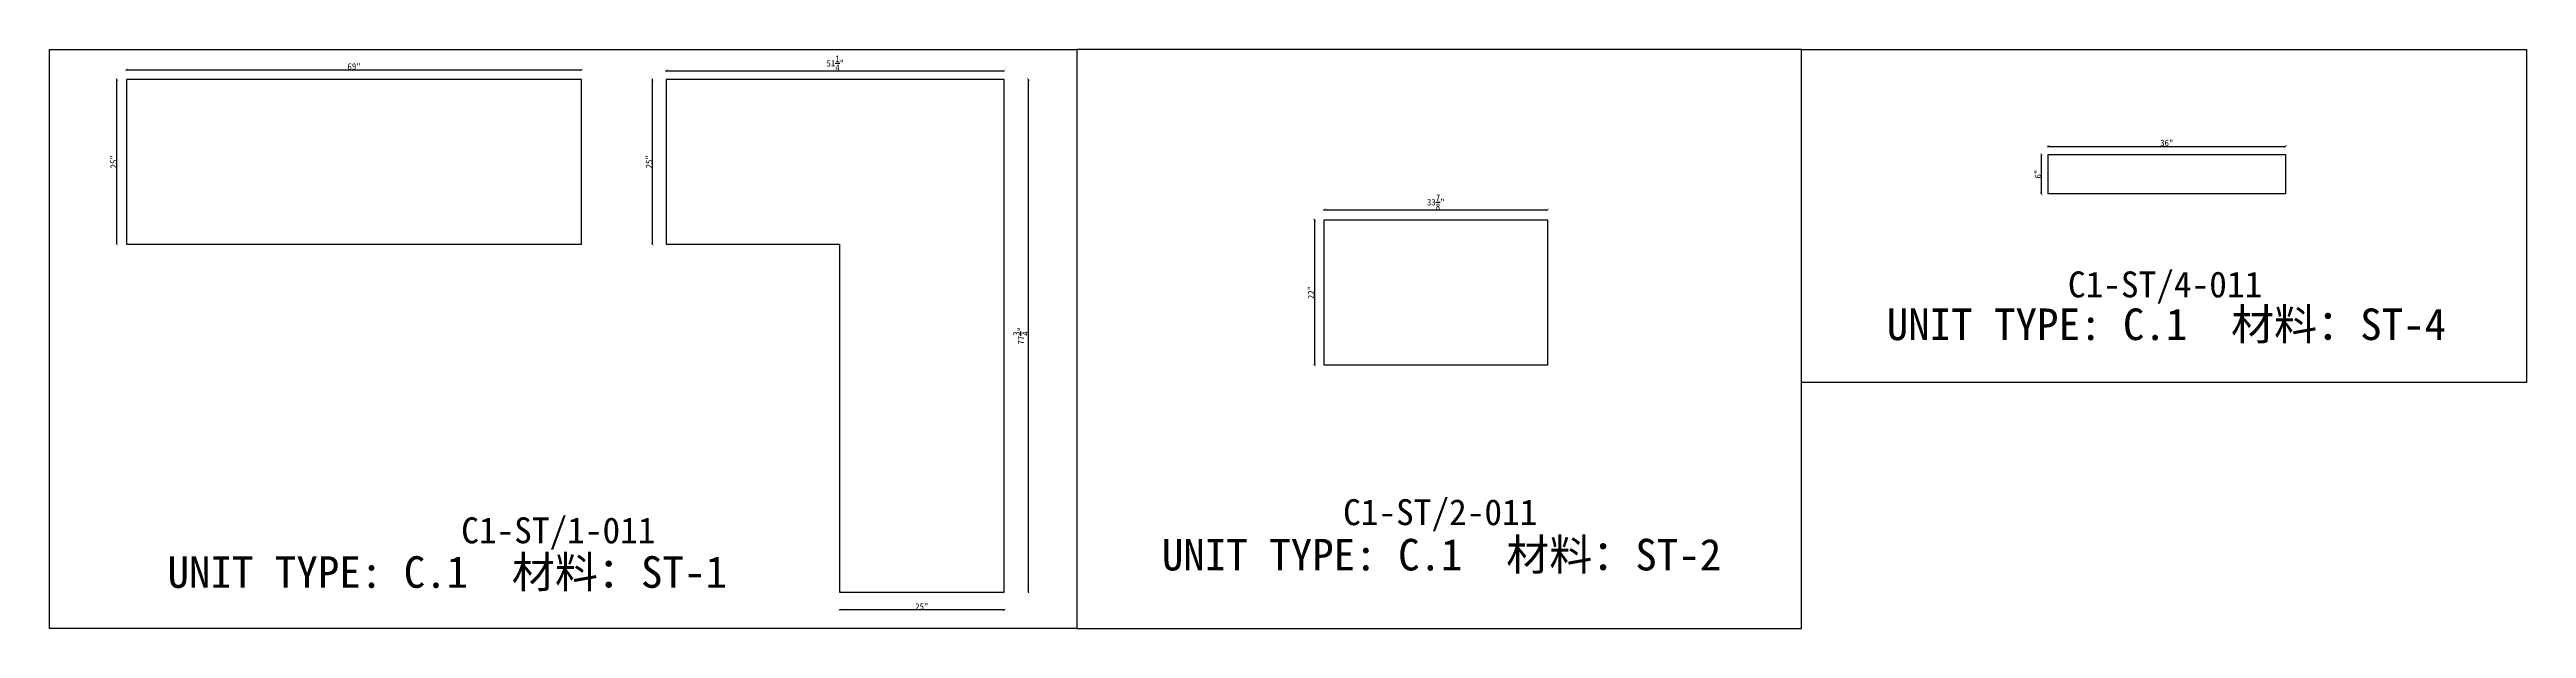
# Model space of a CAD drawing. Header units: millimetres. Extents: x -46966 to 138077, y -48408 to 2116.
# Drawn here: x 3188 to 12728, y -6641 to -4412 of the extents above; entities that cross this region are included whole.
import ezdxf
from ezdxf.enums import TextEntityAlignment as Align

# ---------------------------------------------------------------- set-up
doc = ezdxf.new("R2010")
doc.units = ezdxf.units.MM
doc.layers.add('PART_NUMBER', color=3, linetype='Continuous')
doc.styles.add('样式 1', font='')
doc.styles.get('样式 1').set_extended_font_data('NSimSun')
doc.dimstyles.new('副本 ISO-25', dxfattribs={"dimtxt": 25, "dimasz": 10, "dimexe": 1.5, "dimexo": 0.5, "dimtad": 1, "dimlfac": 0.03937, "dimlunit": 5, "dimtxsty": '样式 1', "dimblk": 'ARCHTICK', "dimcen": 2.5, "dimclrd": 256, "dimclrt": 1, "dimazin": 3, "dimtfac": 1, "dimtmove": 0, "dimatfit": 3, "dimfxlon": 1})

msp = doc.modelspace()

# ---------------------------------------------------------------- texts
at = {"style": '样式 1'}
for s, p in [('UNIT TYPE: C.1', (10263.906, -5530.645)), ('材料：ST-4', (11590.187, -5530.645)), ('UNIT TYPE: C.1', (7472.032, -6417.823)), ('材料：ST-2', (8798.313, -6417.823)), ('UNIT TYPE: C.1', (3641.946, -6484.776)), ('材料：ST-1', (4968.227, -6484.776))]:
    msp.add_text(s, height=121.5865, dxfattribs=at).set_placement(p)
at = {"layer": 'PART_NUMBER', "color": 3, "style": '样式 1'}
for s, p in [('C1-ST/4-011', (11336.142, -5316.318)), ('C1-ST/2-011', (8544.268, -6193.488)), ('C1-ST/1-011', (5147.386, -6263.488))]:
    msp.add_text(s, height=100, dxfattribs=at).set_placement(p, align=Align.MIDDLE_CENTER)

# ---------------------------------------------------------------- blocks, each defined once
blk = doc.blocks.new('_ArchTick')
at = {"color": 0, "linetype": 'ByBlock', "const_width": 0.15}
blk.add_lwpolyline([(-0.5, -0.5), (0.5, 0.5)], dxfattribs=at)
blk = doc.blocks.new('*D543')
at = {"color": 0, "lineweight": -2, "transparency": 16777216}
for p, q in [((3448.3, -4526.7), (3445.8, -4526.7)), ((3448.3, -5161.7), (3445.8, -5161.7))]:
    blk.add_line(p, q, dxfattribs=at)
at = {"lineweight": -2, "transparency": 16777216}
blk.add_line((3447.3, -5161.7), (3447.3, -4526.7), dxfattribs=at)
at = {"layer": 'Defpoints', "color": 0, "transparency": 16777216}
for p in [(3447.3, -4526.7), (3484.3, -4526.7), (3484.3, -5161.7)]:
    blk.add_point(p, dxfattribs=at)
at = {"lineweight": -2, "transparency": 16777216, "xscale": 10, "yscale": 10, "zscale": 10}
for p, rotation in [((3447.3, -4526.7), 90), ((3447.3, -5161.7), 270)]:
    blk.add_blockref('_ArchTick', p, dxfattribs=dict(at, rotation=rotation))
at = {"color": 1, "transparency": 16777216, "insert": (3434.2, -4844.2), "char_height": 25, "attachment_point": 5, "rotation": 90, "style": '样式 1'}
blk.add_mtext('\\A1;25"', dxfattribs=at)
blk = doc.blocks.new('*D544')
at = {"color": 0, "lineweight": -2, "transparency": 16777216}
for p, q in [((3484.3, -4491.3), (3484.3, -4488.8)), ((5236.9, -4491.3), (5236.9, -4488.8))]:
    blk.add_line(p, q, dxfattribs=at)
at = {"lineweight": -2, "transparency": 16777216}
blk.add_line((3484.3, -4490.3), (5236.9, -4490.3), dxfattribs=at)
at = {"layer": 'Defpoints', "color": 0, "transparency": 16777216}
for p in [(3484.3, -4526.7), (5236.9, -4490.3), (5236.9, -4526.7)]:
    blk.add_point(p, dxfattribs=at)
at = {"lineweight": -2, "transparency": 16777216, "xscale": 10, "yscale": 10, "zscale": 10, "rotation": 180}
blk.add_blockref('_ArchTick', (3484.3, -4490.3), dxfattribs=at)
at = {"lineweight": -2, "transparency": 16777216, "xscale": 10, "yscale": 10, "zscale": 10}
blk.add_blockref('_ArchTick', (5236.9, -4490.3), dxfattribs=at)
at = {"color": 1, "transparency": 16777216, "insert": (4360.6, -4477.2), "char_height": 25, "attachment_point": 5, "style": '样式 1'}
blk.add_mtext('\\A1;69"', dxfattribs=at)
blk = doc.blocks.new('*D545')
at = {"color": 0, "lineweight": -2, "transparency": 16777216}
for p, q in [((5563.2, -4494.5), (5563.2, -4492)), ((6864.9, -4494.5), (6864.9, -4492))]:
    blk.add_line(p, q, dxfattribs=at)
at = {"lineweight": -2, "transparency": 16777216}
blk.add_line((5563.2, -4493.5), (6864.9, -4493.5), dxfattribs=at)
at = {"layer": 'Defpoints', "color": 0, "transparency": 16777216}
for p in [(5563.2, -4526.7), (6864.9, -4493.5), (6864.9, -4526.7)]:
    blk.add_point(p, dxfattribs=at)
at = {"lineweight": -2, "transparency": 16777216, "xscale": 10, "yscale": 10, "zscale": 10, "rotation": 180}
blk.add_blockref('_ArchTick', (5563.2, -4493.5), dxfattribs=at)
at = {"lineweight": -2, "transparency": 16777216, "xscale": 10, "yscale": 10, "zscale": 10}
blk.add_blockref('_ArchTick', (6864.9, -4493.5), dxfattribs=at)
at = {"color": 1, "transparency": 16777216, "insert": (6214, -4464.5), "char_height": 25, "attachment_point": 5, "style": '样式 1'}
blk.add_mtext('\\A1;51{\\H1x;\\S1/4;}"', dxfattribs=at)
blk = doc.blocks.new('*D546')
at = {"color": 0, "lineweight": -2, "transparency": 16777216}
for p, q in [((5510.7, -4526.7), (5508.2, -4526.7)), ((5510.7, -5161.7), (5508.2, -5161.7))]:
    blk.add_line(p, q, dxfattribs=at)
at = {"lineweight": -2, "transparency": 16777216}
blk.add_line((5509.7, -5161.7), (5509.7, -4526.7), dxfattribs=at)
at = {"layer": 'Defpoints', "color": 0, "transparency": 16777216}
for p in [(5509.7, -4526.7), (5563.2, -4526.7), (5563.2, -5161.7)]:
    blk.add_point(p, dxfattribs=at)
at = {"lineweight": -2, "transparency": 16777216, "xscale": 10, "yscale": 10, "zscale": 10}
for p, rotation in [((5509.7, -4526.7), 90), ((5509.7, -5161.7), 270)]:
    blk.add_blockref('_ArchTick', p, dxfattribs=dict(at, rotation=rotation))
at = {"color": 1, "transparency": 16777216, "insert": (5496.6, -4844.2), "char_height": 25, "attachment_point": 5, "rotation": 90, "style": '样式 1'}
blk.add_mtext('\\A1;25"', dxfattribs=at)
blk = doc.blocks.new('*D539')
at = {"color": 0, "lineweight": -2, "transparency": 16777216}
for p, q in [((6229.9, -6568.9), (6229.9, -6571.4)), ((6864.9, -6568.9), (6864.9, -6571.4))]:
    blk.add_line(p, q, dxfattribs=at)
at = {"lineweight": -2, "transparency": 16777216}
blk.add_line((6864.9, -6569.9), (6229.9, -6569.9), dxfattribs=at)
at = {"layer": 'Defpoints', "color": 0, "transparency": 16777216}
for p in [(6229.9, -6501.5), (6229.9, -6569.9), (6864.9, -6501.5)]:
    blk.add_point(p, dxfattribs=at)
at = {"lineweight": -2, "transparency": 16777216, "xscale": 10, "yscale": 10, "zscale": 10, "rotation": 180}
blk.add_blockref('_ArchTick', (6229.9, -6569.9), dxfattribs=at)
at = {"lineweight": -2, "transparency": 16777216, "xscale": 10, "yscale": 10, "zscale": 10}
blk.add_blockref('_ArchTick', (6864.9, -6569.9), dxfattribs=at)
at = {"color": 1, "transparency": 16777216, "insert": (6547.4, -6556.8), "char_height": 25, "attachment_point": 5, "style": '样式 1'}
blk.add_mtext('\\A1;25"', dxfattribs=at)
blk = doc.blocks.new('*D540')
at = {"color": 0, "lineweight": -2, "transparency": 16777216}
for p, q in [((6957.1, -4526.7), (6959.6, -4526.7)), ((6957.1, -6501.5), (6959.6, -6501.5))]:
    blk.add_line(p, q, dxfattribs=at)
at = {"lineweight": -2, "transparency": 16777216}
blk.add_line((6958.1, -6501.5), (6958.1, -4526.7), dxfattribs=at)
at = {"layer": 'Defpoints', "color": 0, "transparency": 16777216}
for p in [(6864.9, -4526.7), (6958.1, -4526.7), (6864.9, -6501.5)]:
    blk.add_point(p, dxfattribs=at)
at = {"lineweight": -2, "transparency": 16777216, "xscale": 10, "yscale": 10, "zscale": 10}
for p, rotation in [((6958.1, -4526.7), 90), ((6958.1, -6501.5), 270)]:
    blk.add_blockref('_ArchTick', p, dxfattribs=dict(at, rotation=rotation))
at = {"color": 1, "transparency": 16777216, "insert": (6929, -5514.1), "char_height": 25, "attachment_point": 5, "rotation": 90, "style": '样式 1'}
blk.add_mtext('\\A1;77{\\H1x;\\S3/4;}"', dxfattribs=at)
blk = doc.blocks.new('*D541')
at = {"color": 0, "lineweight": -2, "transparency": 16777216}
for p, q in [((8096.8, -5029.8), (8096.8, -5027.3)), ((8957.2, -5029.8), (8957.2, -5027.3))]:
    blk.add_line(p, q, dxfattribs=at)
at = {"lineweight": -2, "transparency": 16777216}
blk.add_line((8096.8, -5028.8), (8957.2, -5028.8), dxfattribs=at)
at = {"layer": 'Defpoints', "color": 0, "transparency": 16777216}
for p in [(8957.2, -5028.8), (8096.8, -5068.2), (8957.2, -5068.2)]:
    blk.add_point(p, dxfattribs=at)
at = {"lineweight": -2, "transparency": 16777216, "xscale": 10, "yscale": 10, "zscale": 10, "rotation": 180}
blk.add_blockref('_ArchTick', (8096.8, -5028.8), dxfattribs=at)
at = {"lineweight": -2, "transparency": 16777216, "xscale": 10, "yscale": 10, "zscale": 10}
blk.add_blockref('_ArchTick', (8957.2, -5028.8), dxfattribs=at)
at = {"color": 1, "transparency": 16777216, "insert": (8527, -4999.7), "char_height": 25, "attachment_point": 5, "style": '样式 1'}
blk.add_mtext('\\A1;33{\\H1x;\\S7/8;}"', dxfattribs=at)
blk = doc.blocks.new('*D542')
at = {"color": 0, "lineweight": -2, "transparency": 16777216}
for p, q in [((8061.2, -5068.2), (8058.7, -5068.2)), ((8061.2, -5627), (8058.7, -5627))]:
    blk.add_line(p, q, dxfattribs=at)
at = {"lineweight": -2, "transparency": 16777216}
blk.add_line((8060.2, -5068.2), (8060.2, -5627), dxfattribs=at)
at = {"layer": 'Defpoints', "color": 0, "transparency": 16777216}
for p in [(8096.8, -5068.2), (8060.2, -5627), (8096.8, -5627)]:
    blk.add_point(p, dxfattribs=at)
at = {"lineweight": -2, "transparency": 16777216, "xscale": 10, "yscale": 10, "zscale": 10}
for p, rotation in [((8060.2, -5068.2), 90), ((8060.2, -5627), 270)]:
    blk.add_blockref('_ArchTick', p, dxfattribs=dict(at, rotation=rotation))
at = {"color": 1, "transparency": 16777216, "insert": (8047, -5347.6), "char_height": 25, "attachment_point": 5, "rotation": 90, "style": '样式 1'}
blk.add_mtext('\\A1;22"', dxfattribs=at)
blk = doc.blocks.new('*D547')
at = {"color": 0, "lineweight": -2, "transparency": 16777216}
for p, q in [((10885.6, -4785.7), (10885.6, -4783.2)), ((11800, -4785.7), (11800, -4783.2))]:
    blk.add_line(p, q, dxfattribs=at)
at = {"lineweight": -2, "transparency": 16777216}
blk.add_line((10885.6, -4784.7), (11800, -4784.7), dxfattribs=at)
at = {"layer": 'Defpoints', "color": 0, "transparency": 16777216}
for p in [(10885.6, -4815.5), (11800, -4784.7), (11800, -4815.5)]:
    blk.add_point(p, dxfattribs=at)
at = {"lineweight": -2, "transparency": 16777216, "xscale": 10, "yscale": 10, "zscale": 10, "rotation": 180}
blk.add_blockref('_ArchTick', (10885.6, -4784.7), dxfattribs=at)
at = {"lineweight": -2, "transparency": 16777216, "xscale": 10, "yscale": 10, "zscale": 10}
blk.add_blockref('_ArchTick', (11800, -4784.7), dxfattribs=at)
at = {"color": 1, "transparency": 16777216, "insert": (11342.8, -4771.5), "char_height": 25, "attachment_point": 5, "style": '样式 1'}
blk.add_mtext('\\A1;36"', dxfattribs=at)
blk = doc.blocks.new('*D548')
at = {"color": 0, "lineweight": -2, "transparency": 16777216}
for p, q in [((10860.8, -4815.5), (10858.3, -4815.5)), ((10860.8, -4967.9), (10858.3, -4967.9))]:
    blk.add_line(p, q, dxfattribs=at)
at = {"lineweight": -2, "transparency": 16777216}
blk.add_line((10859.8, -4967.9), (10859.8, -4815.5), dxfattribs=at)
at = {"layer": 'Defpoints', "color": 0, "transparency": 16777216}
for p in [(10859.8, -4815.5), (10885.6, -4815.5), (10885.6, -4967.9)]:
    blk.add_point(p, dxfattribs=at)
at = {"lineweight": -2, "transparency": 16777216, "xscale": 10, "yscale": 10, "zscale": 10}
for p, rotation in [((10859.8, -4815.5), 90), ((10859.8, -4967.9), 270)]:
    blk.add_blockref('_ArchTick', p, dxfattribs=dict(at, rotation=rotation))
at = {"color": 1, "transparency": 16777216, "insert": (10846.6, -4891.7), "char_height": 25, "attachment_point": 5, "rotation": 90, "style": '样式 1'}
blk.add_mtext('\\A1;6"', dxfattribs=at)

# ---------------------------------------------------------------- dimensions: what is measured, and where the dimension line sits
for base, p1, p2, picture, middle in [((5236.874, -4490.347), (3484.274, -4526.678), (5236.874, -4526.678), '*D544', (4360.574, -4477.222)), ((6864.919, -4493.545), (5563.169, -4526.678), (6864.919, -4526.678), '*D545', (6214.044, -4464.522)), ((11799.998, -4784.652), (10885.598, -4815.488), (11799.998, -4815.488), '*D547', (11342.798, -4771.527)), ((8957.228, -5028.793), (8096.803, -5068.22), (8957.228, -5068.22), '*D541', (8527.015, -4999.7)), ((6229.919, -6569.944), (6864.919, -6501.528), (6229.919, -6501.528), '*D539', (6547.419, -6556.819))]:
    dim = msp.add_linear_dim(base=base, p1=p1, p2=p2, dimstyle='副本 ISO-25')
    dim.commit()
    dim.dimension.update_dxf_attribs({"geometry": picture, "text_midpoint": middle})
for base, p1, p2, picture, middle in [((3447.334, -4526.678), (3484.274, -5161.678), (3484.274, -4526.678), '*D543', (3434.209, -4844.178)), ((5509.724, -4526.678), (5563.169, -5161.678), (5563.169, -4526.678), '*D546', (5496.599, -4844.178)), ((6958.141, -4526.678), (6864.919, -6501.528), (6864.919, -4526.678), '*D540', (6929.048, -5514.103)), ((10859.763, -4815.488), (10885.598, -4967.888), (10885.598, -4815.488), '*D548', (10846.638, -4891.688)), ((8060.157, -5627.02), (8096.803, -5068.22), (8096.803, -5627.02), '*D542', (8047.032, -5347.62))]:
    dim = msp.add_linear_dim(base=base, p1=p1, p2=p2, angle=90, dimstyle='副本 ISO-25')
    dim.commit()
    dim.dimension.update_dxf_attribs({"geometry": picture, "text_midpoint": middle})

# ---------------------------------------------------------------- linework, layer by layer
at = {"color": 1}
for points in [[(3187.523, -4411.751), (7144.404, -4411.751), (7144.404, -6641.319), (3187.523, -6641.319)], [(7144.404, -6641.319), (9936.279, -6641.319), (9936.279, -4411.751), (7144.404, -4411.751)], [(9936.279, -4411.751), (12728.153, -4411.751), (12728.153, -5694.149), (9936.279, -5694.149)]]:
    msp.add_lwpolyline(points, close=True, dxfattribs=at)
for points in [[(3484.274, -5161.678), (5236.874, -5161.678), (5236.874, -4526.678), (3484.274, -4526.678)], [(6864.919, -4526.678), (5563.169, -4526.678), (5563.169, -5161.678), (6229.919, -5161.678), (6229.919, -6501.528), (6864.919, -6501.528)], [(10885.598, -4815.488), (11799.998, -4815.488), (11799.998, -4967.888), (10885.598, -4967.888)], [(8096.803, -5068.22), (8957.228, -5068.22), (8957.228, -5627.02), (8096.803, -5627.02)]]:
    msp.add_lwpolyline(points, close=True)

msp.set_redraw_order([(e.dxf.handle, doc.entitydb.next_handle()) for e in msp.query("TEXT MTEXT ATTDEF DIMENSION ARC_DIMENSION")])  # texts and dimensions are drawn at this point

doc.saveas('drawing.dxf')
